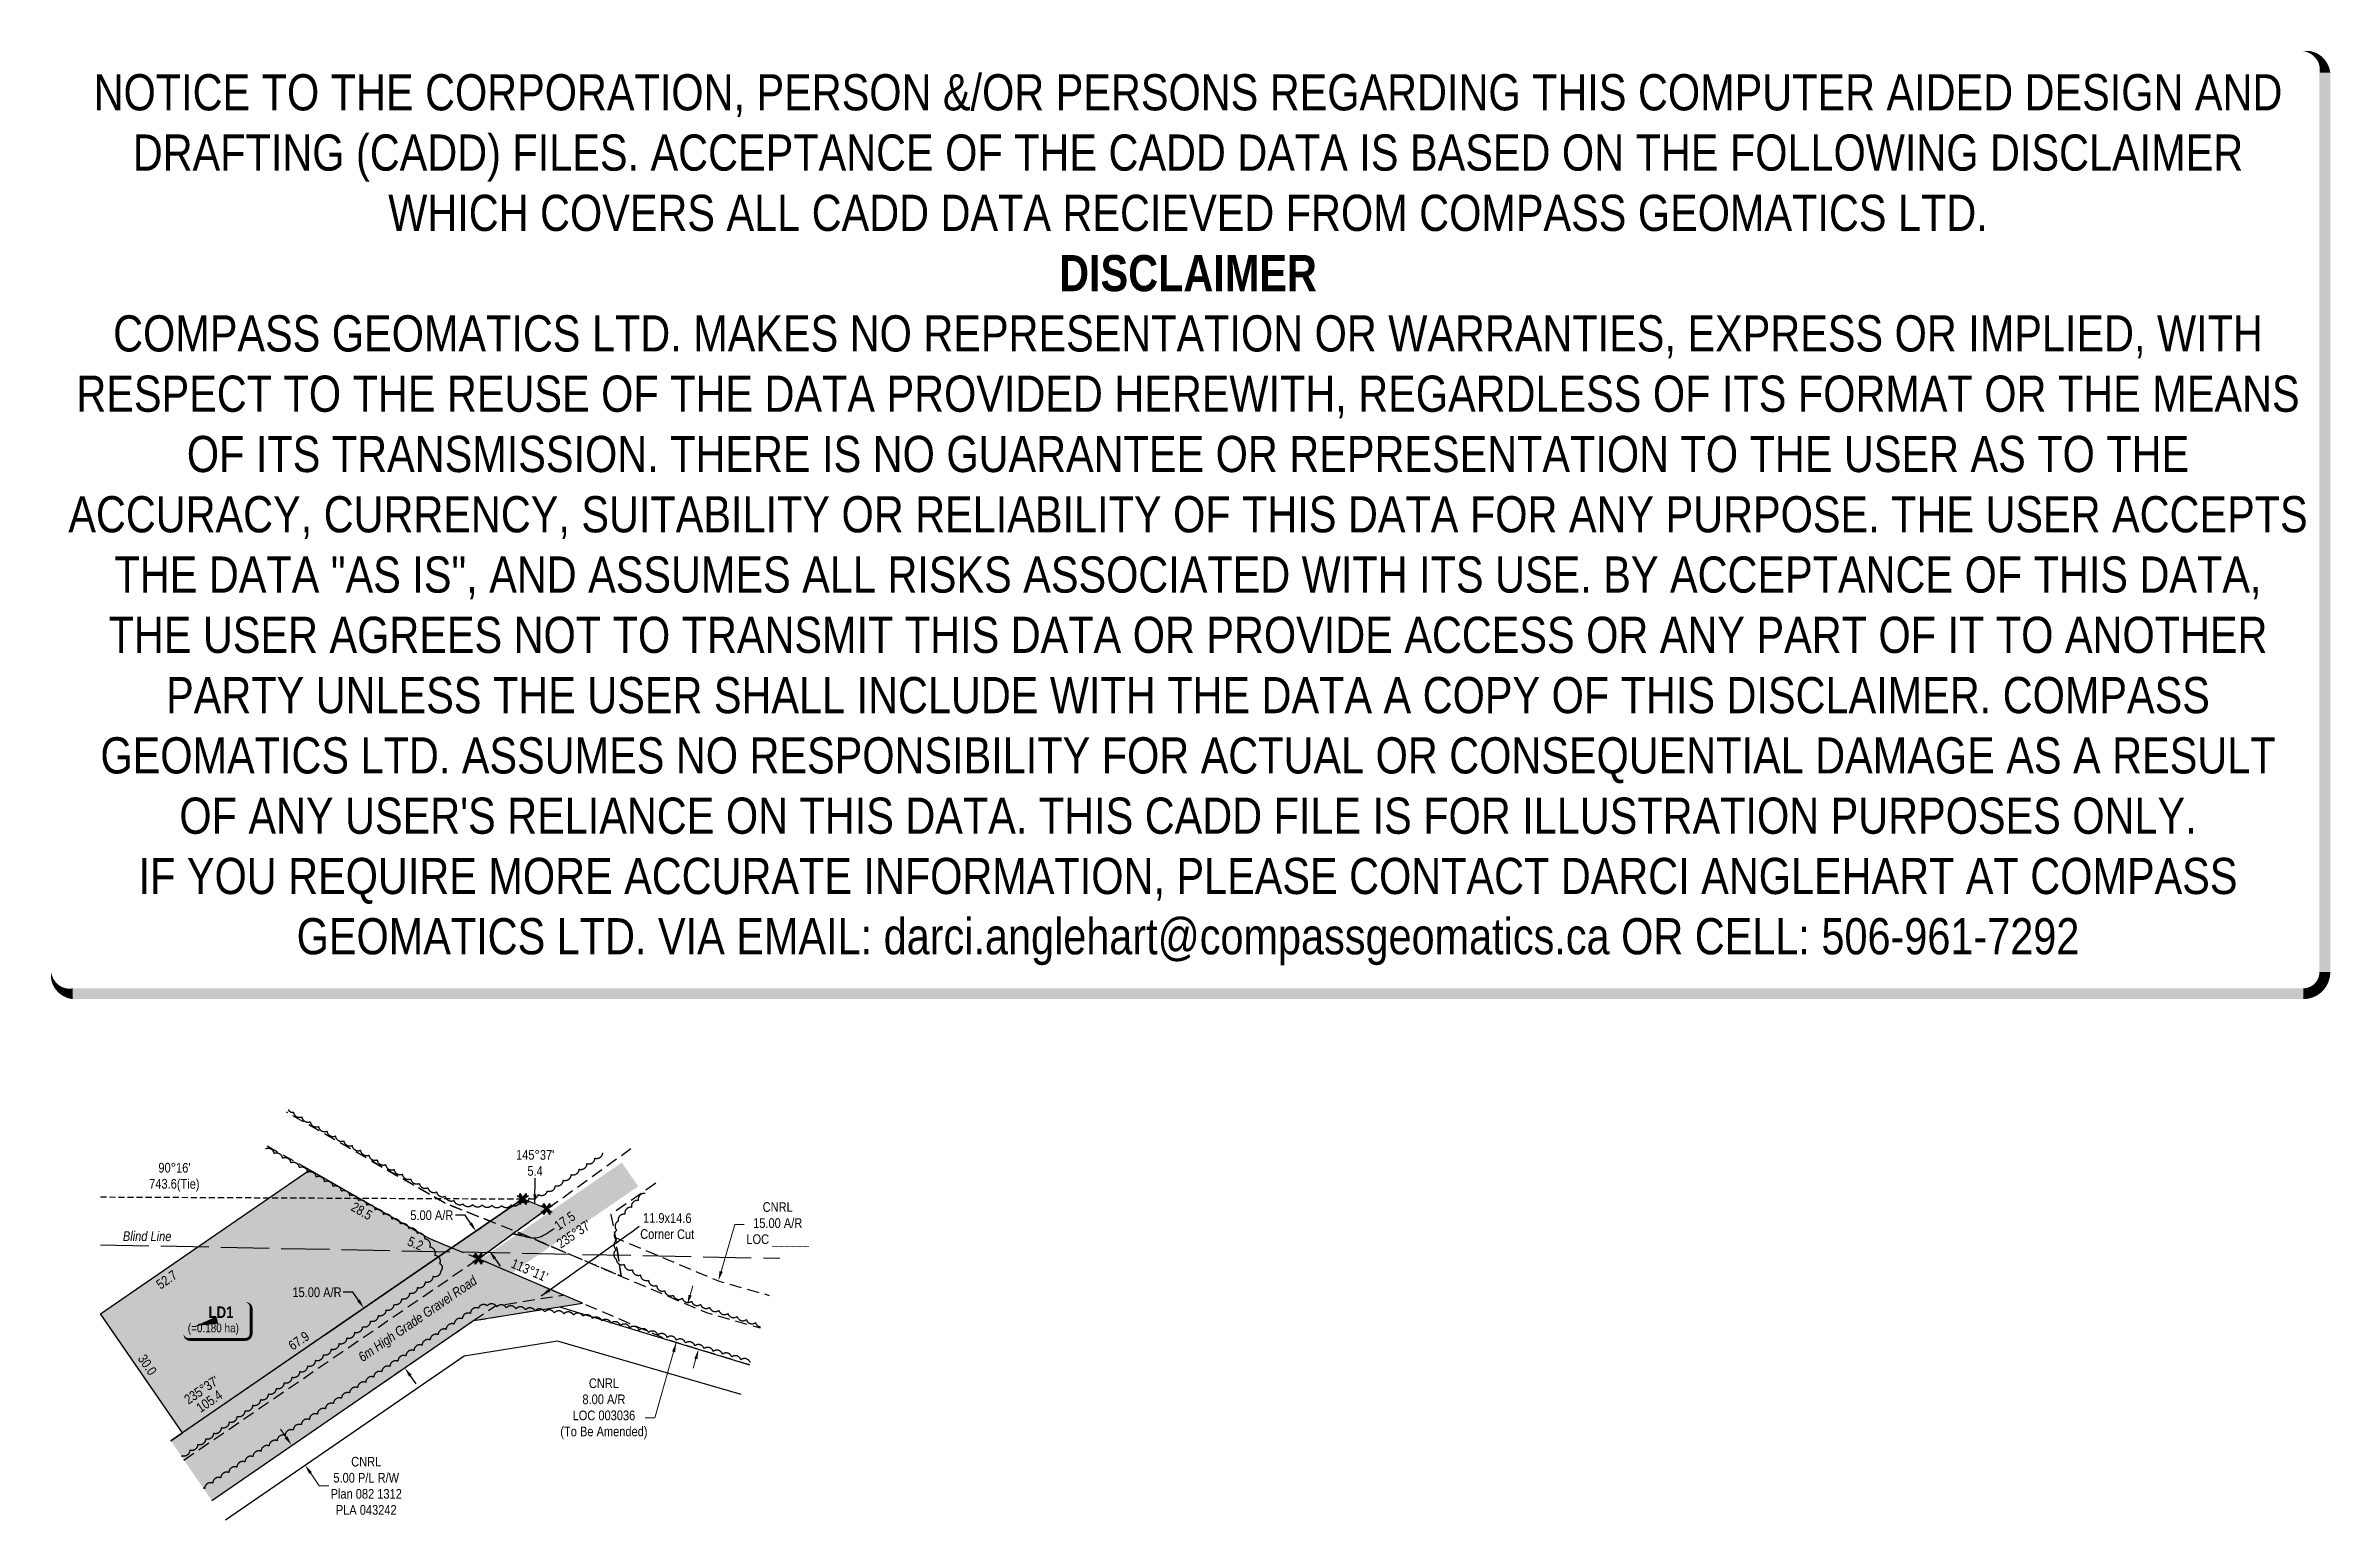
# Model space of a CAD drawing. Extents: x 410066 to 414393, y 6050610 to 6052437.
# Drawn here: x 412024 to 414393, y 6050610 to 6052139 of the extents above; entities that cross this region are included whole.
import ezdxf
from ezdxf.enums import TextEntityAlignment as Align

# ---------------------------------------------------------------- set-up
doc = ezdxf.new("R2010")
doc.units = 0
doc.header["$LTSCALE"] = 5
doc.header["$PDSIZE"] = 0.5
for name, pattern in [('0', [1, 1, 0]), ('foc-ACCESSROAD', [3.75, 2.5, -1.25]), ('foc-TIELINE', [1.875, 1.25, -0.625]), ('foc-UNSURVEYED', [12.5, 10, -2.5])]:
    doc.linetypes.add(name, pattern=pattern)
doc.layers.get('Defpoints').update_dxf_attribs({"color": 9})
for name, color, linetype in [('AS-ROADS', 254, 'Continuous'), ('C-AR', 13, 'foc-ACCESSROAD'), ('C-RW', 13, 'Continuous'), ('L-BD', 7, 'Continuous'), ('L-MON', 1, 'Continuous'), ('L-TIE', 7, 'foc-TIELINE'), ('L-TITLEDB-T', 4, 'Continuous'), ('L-USEC', 7, 'foc-UNSURVEYED'), ('P-PROPOSED', 10, 'Continuous'), ('P-PROPOSED-H', 21, 'Continuous'), ('P-TEMP-BLOCKS', 250, 'Continuous'), ('P-TEMP-H', 41, 'Continuous'), ('P-TEMP_LOG DECK', 46, 'Continuous'), ('T-BUSH', 110, '0')]:
    doc.layers.add(name, color=color, linetype=linetype)
for name, color, linetype, lineweight in [('C-AR-T', 13, 'Continuous', 9), ('C-RW-T', 13, 'Continuous', 9), ('T-TEXT', 48, 'Continuous', 18)]:
    doc.layers.add(name, color=color, linetype=linetype, lineweight=lineweight)
doc.layers.add('DISCLAIMER', color=7, linetype='Continuous', plot=False)
doc.styles.add('80', font='ARIALN.TTF', dxfattribs={"height": 10})
doc.styles.add('80CG', font='ARIALN.TTF', dxfattribs={"height": 10})
doc.styles.add('80L', font='ARIALN.TTF', dxfattribs={"height": 10})
doc.styles.add('BOLD', font='ARIALNB.TTF')
doc.dimstyles.new('Compass 5 000', dxfattribs={"dimscale": 5, "dimtxt": 9, "dimasz": 2, "dimexe": 0.2, "dimexo": 0.0625, "dimgap": 0.5, "dimtad": 0, "dimtih": 1, "dimtoh": 1, "dimzin": 0, "dimdsep": 46, "dimtxsty": '80CG', "dimcen": 0.1, "dimse1": 1, "dimse2": 1, "dimclrd": 256, "dimclrt": 256, "dimaunit": 1, "dimadec": 4, "dimazin": 0, "dimtfac": 0.06, "dimtofl": 0, "dimtmove": 0, "dimatfit": 1, "dimfxl": 0.2, "dimtolj": 1, "dimtzin": 0, "dimlwd": -1, "dimarcsym": 0})

msp = doc.modelspace()

# ---------------------------------------------------------------- texts
at = {"layer": 'C-AR-T', "attachment_point": 5, "style": '80CG'}
for s, insert, char_height in [('\\A1;CNRL\\P15.00 A/R\\PLOC ______', (412783.1091025665, 6050916.49019778), 10), ('\\A1;CNRL\\P8.00 A/R\\PLOC 003036\\P(To Be Amended)', (412602.9210450357, 6050725.34471273), 9.99999999999993)]:
    msp.add_mtext(s, dxfattribs=dict(at, insert=insert, char_height=char_height))
at = {"layer": 'C-RW-T', "insert": (412356.4446235211, 6050645.438218518), "char_height": 10, "attachment_point": 5, "style": '80CG'}
msp.add_mtext('\\A1;CNRL\\P5.00 P/L R/W\\PPlan 082 1312\\PPLA 043242', dxfattribs=at)
at = {"layer": 'L-BD', "style": '80L'}
for s, height, rotation, p in [("113°11'", 9.9956, 336.8033999999922, (412525.950001562, 6050869.088346143)), ("235°37'", 9.995595999999914, 34.37970000001113, (412185.6524152865, 6050744.897890718)), ('105.4', 9.995595999999914, 34.37970000001113, (412193.6954913335, 6050733.142355453))]:
    msp.add_text(s, height=height, rotation=rotation, dxfattribs=at).set_placement(p, align=Align.MIDDLE)
at = {"layer": 'L-BD', "attachment_point": 2, "style": '80L'}
for s, insert, char_height, width, rotation in [("90°16'\\P743.6(Tie) ", (412157.5897124498, 6050980.304144365), 9.99559599999991, 58.65507264027791, 359.72843986145296), ("145°37'\\P5.4", (412531.6371409204, 6050993.667904162), 9.99559599999991, 39.15505411006786, 359.72843986145296), ('{\\fArial Narrow|b0|i1|c0|p34;Blind Line}', (412129.3060115118, 6050909.309653775), 9.99559599999991, 58.65507264027791, 359.72843986145296), ("17.5\\P235°37' ", (412559.4914210287, 6050924.434206438), 9.995595999999914, 39.35425824142266, 34.37970000001112)]:
    msp.add_mtext(s, dxfattribs=dict(at, insert=insert, char_height=char_height, width=width, rotation=rotation))
at = {"layer": 'L-TITLEDB-T', "insert": (412668.6492419216, 6050928.169415082), "char_height": 9.99559599999991, "width": 62.39174658482888, "attachment_point": 2, "rotation": 359.72843986145296, "style": '80L'}
msp.add_mtext('11.9x14.6\\PCorner Cut', dxfattribs=at)
at = {"layer": 'P-TEMP_LOG DECK', "style": '80L'}
for s, rotation, p in [('28.5', 330.1834752063222, (412351.8481458565, 6050930.478549307)), ('5.2', 337.5119302106247, (412407.5494380338, 6050896.79046749)), ('52.7', 34.49656124480094, (412149.4783577592, 6050859.270912787)), ('67.9', 34.49656124480094, (412286.4625672319, 6050795.881465414)), ('30.0', 304.4965612504556, (412129.5439984882, 6050771.025674114))]:
    msp.add_text(s, height=9.995595999999914, rotation=rotation, dxfattribs=at).set_placement(p, align=Align.MIDDLE)
at = {"layer": 'T-TEXT', "insert": (412406.7672079709, 6050822.871337067), "char_height": 9.99559599999991, "width": 145.7724720172974, "attachment_point": 2, "rotation": 34.45524112526495, "style": '80L'}
msp.add_mtext('{\\fArial Narrow|b0|i1|c0|p34;6m High Grade Gravel Road}', dxfattribs=at)

# ---------------------------------------------------------------- blocks, each defined once
blk = doc.blocks.new('TEMP')
h = blk.add_hatch(color=255)
h.dxf.hatch_style = 1
h.paths.add_polyline_path([(-5.274161e-10, 0.2514284397220763), (-0.6656854269836912, 1.152061669657268), (-0.6656854269836914, 0.6656854303339061), (-1.152061663105632, 0.6656854303339061), (-0.2514284404497629, 5.273253e-10), (-1.152061661774314, -0.665685419564579), (-0.6656854224511335, -0.6656854195645793), (-0.6656854224511335, -1.152061655686338), (-5.273251e-10, -0.2514284436956587), (0.6656854183820542, -1.152061663420681), (0.6656854183820542, -0.6656854208922597), (1.152061656810019, -0.6656854053035205), (0.2514284429676993, 5.273253e-10), (1.152061671303363, 0.6656854258011663), (0.6656854287749412, 0.6656854258011663), (0.6656854131859291, 1.15206166422904)])
h.paths.add_polyline_path([(0.5656854229146121, 0.8485281473411305), (0.5656854319800914, 0.5656854258011663), (0.8485281444547581, 0.5656854258011663), (0.0831890339399251, 0), (0.8485281399220186, -0.5656854150320215), (0.5656854183820542, -0.5656854240973189), (0.5656854183820542, -0.8485281365719859), (0, -0.08318903609469999), (-0.5656854224511337, -0.8485281320390644), (-0.5656854224511337, -0.5656854195645792), (-0.8485281349258001, -0.5656854195645794), (-0.0831890328488955, 0), (-0.8485281394583584, 0.5656854303339058), (-0.5656854269836913, 0.5656854303339061), (-0.5656854269836913, 0.8485281428085727), (0, 0.0831890306941206)], flags=16)
h = blk.add_hatch(color=1)
h.dxf.hatch_style = 1
h.paths.add_polyline_path([(0, 0.0831890306941205), (-0.5656854269836911, 0.8485281428085727), (-0.5656854269836912, 0.5656854303339061), (-0.8485281394583578, 0.5656854303339061), (-0.0831890328488953, -1e-16), (-0.8485281349258001, -0.5656854195645793), (-0.5656854224511337, -0.5656854195645793), (-0.5656854224511337, -0.848528132039064), (0, -0.08318903609469999), (0.5656854183820542, -0.8485281365719856), (0.5656854183820542, -0.5656854240973191), (0.8485281399220184, -0.5656854150320213), (0.0831890339399251, -1e-16), (0.8485281444547581, 0.5656854258011663), (0.5656854319800914, 0.5656854258011663), (0.5656854229146121, 0.8485281473411308)])
at = {"color": 1}
for p, q in [((-0.0831890328488953, 0), (0.0831890339399252, 0)), ((0, 0.0831890306941205), (0, -0.08318903609469999))]:
    blk.add_line(p, q, dxfattribs=at)
at = {"color": 255, "flags": 128}
blk.add_lwpolyline([(-0.251428440449763, 5.27325e-10), (-1.152061663105632, 0.6656854303339061), (-0.6656854269836914, 0.6656854303339061), (-0.6656854269836914, 1.152061669657268), (-5.274159999999999e-10, 0.2514284397220763), (0.6656854131859291, 1.15206166422904), (0.6656854287749412, 0.6656854258011663), (1.152061671303363, 0.6656854258011663), (0.2514284429676991, 5.27325e-10), (1.152061656810019, -0.6656854053035204), (0.6656854183820542, -0.6656854208922596), (0.6656854183820542, -1.152061663420681), (-5.27325e-10, -0.2514284436956586), (-0.6656854224511335, -1.152061655686338), (-0.6656854224511335, -0.6656854195645793), (-1.152061661774314, -0.6656854195645793)], close=True, dxfattribs=at)
at = {"color": 1, "flags": 128}
blk.add_lwpolyline([(-0.0831890328488953, 0), (-0.8485281394583578, 0.5656854303339061), (-0.5656854269836913, 0.5656854303339061), (-0.5656854269836913, 0.8485281428085727), (0, 0.0831890306941205), (0.5656854229146121, 0.8485281473411305), (0.5656854319800914, 0.5656854258011663), (0.8485281444547581, 0.5656854258011663), (0.0831890339399252, 0), (0.8485281399220184, -0.5656854150320214), (0.5656854183820542, -0.5656854240973189), (0.5656854183820542, -0.8485281365719856), (0, -0.08318903609469999), (-0.5656854224511335, -0.848528132039064), (-0.5656854224511335, -0.5656854195645792), (-0.8485281349258001, -0.5656854195645792)], close=True, dxfattribs=at)
blk = doc.blocks.new('*D452')
at = {"layer": 'Defpoints', "color": 0, "transparency": 16777216}
for p in [(412470.2766233021, 6050909.559626821), (412480.6571825333, 6050916.693070259), (412494.3837232166, 6050896.718261479)]:
    blk.add_point(p, dxfattribs=at)
at = {"layer": 'L-TITLEDB-T', "transparency": 16777216}
for p, q in [((412458.949487824, 6050926.04283045), (412448.9494878245, 6050926.04283045)), ((412464.6130555631, 6050917.801228636), (412458.949487824, 6050926.04283045)), ((412489.6667317245, 6050881.343216227), (412495.3302994636, 6050873.101614414))]:
    blk.add_line(p, q, dxfattribs=at)
for points in [[(412465.9866558653, 6050918.745156593), (412463.2394552608, 6050916.85730068), (412470.2766233021, 6050909.559626821)], [(412491.0403320268, 6050882.287144184), (412488.2931314223, 6050880.399288272), (412484.0031639854, 6050889.584818042)]]:
    blk.add_solid(points, dxfattribs=at)
at = {"layer": 'L-TITLEDB-T', "transparency": 16777216, "insert": (412424.4679052876, 6050926.04283045), "char_height": 10, "attachment_point": 5, "style": '80CG'}
blk.add_mtext('\\A1;5.00 A/R', dxfattribs=at)
blk = doc.blocks.new('*D453')
at = {"layer": 'Defpoints', "color": 0, "transparency": 16777216}
for p in [(412353.2653818694, 6050829.15036816), (412354.0093632811, 6050829.661626678), (412395.723450135, 6050767.365551842)]:
    blk.add_point(p, dxfattribs=at)
at = {"layer": 'L-TITLEDB-T', "transparency": 16777216}
for p, q in [((412342.6822278001, 6050846.14483031), (412332.6822278006, 6050846.144830309)), ((412348.345795542, 6050837.903228492), (412342.6822278001, 6050846.14483031)), ((412402.1309992853, 6050759.635208545), (412407.7945670243, 6050751.393606732))]:
    blk.add_line(p, q, dxfattribs=at)
for points in [[(412349.7193958443, 6050838.847156448), (412346.9721952397, 6050836.959300535), (412354.0093632811, 6050829.661626678)], [(412403.5045995875, 6050760.579136502), (412400.757398983, 6050758.691280589), (412396.4674315467, 6050767.876810361)]]:
    blk.add_solid(points, dxfattribs=at)
at = {"layer": 'L-TITLEDB-T', "transparency": 16777216, "insert": (412305.4005088378, 6050846.144830311), "char_height": 10, "attachment_point": 5, "style": '80CG'}
blk.add_mtext('\\A1;15.00 A/R', dxfattribs=at)
blk = doc.blocks.new('*U454')
at = {"true_color": 0xff8aff}
h = blk.add_hatch(color=211, dxfattribs=at)
edge = h.paths.add_edge_path()
edge.add_line((-28.99999999999999, -20), (28.99999999999999, -20))
edge.add_arc((28.99999999999999, -14), 6, 270, 360)
edge.add_line((34.99999999999999, -14), (34.99999999999999, 12.5))
edge.add_arc((28.99999999999999, 12.5), 6, 0, 90)
edge.add_line((28.99999999999999, 18.5), (-28.99999999999999, 18.5))
edge.add_arc((-28.99999999999999, 12.5), 6, 90, 180)
edge.add_line((-34.99999999999999, 12.5), (-34.99999999999999, -14))
edge.add_arc((-28.99999999999999, -14), 6, 180, 270)
at = {"color": 250, "flags": 128}
blk.add_lwpolyline([(-28.99999999999999, -20, 3, 3, 0), (28.99999999999999, -20, 3, 3, 0.414213562373095), (34.99999999999999, -14, 3, 3, 0), (34.99999999999999, 12.5, 3, 0, 0.414213562373095), (28.99999999999999, 18.5, 0, 0, 0), (-28.99999999999999, 18.5, 0, 0, 0.414213562373095), (-34.99999999999999, 12.5, 0, 0, 0), (-34.99999999999999, -14, 0, 3, 0.414213562373095)], format="xyseb", close=True, dxfattribs=at)
at = {"flags": 128}
blk.add_lwpolyline([(-23.24958875687355, -6.165358123252444, 0, 7.5, 0), (-3.398394867633905e-15, 0, 0, 0, 0)], format="xyseb", dxfattribs=at)
at = {"color": 250}
for tag, p, height, style in [('TEMP_AREA_W1_001', (-9.212824010914055, 2.244292974654144), 12, 'BOLD'), ('ENTER_TEXT_001', (-30.65586630286495, -12.62358668049049), 9, '80')]:
    blk.add_attdef(tag, p, '', height=height, dxfattribs=dict(at, style=style))
blk = doc.blocks.new('Disclaimer_Legal')
at = {"layer": 'DISCLAIMER', "color": 254, "flags": 128}
blk.add_lwpolyline([(-3612.859355113964, -1104.601793492536, 37.5, 37.5, 0), (4096.10254652852, -1104.601793492536, 37.5, 37.5, 0.414213562373095), (4171.10254652852, -1029.601793492536, 37.5, 37.5, 0), (4171.10254652852, 2078.694150954953, 37.5, 0, 0.414213562373095), (4096.10254652852, 2153.694150954953, 0, 0, 0), (-3612.859355113964, 2153.694150954953, 0, 0, 0.414213562373095), (-3687.859355113964, 2078.694150954953, 0, 0, 0), (-3687.859355113964, -1029.601793492536, 0, 37.5, 0.414213562373095)], format="xyseb", close=True, dxfattribs=at)
at = {"layer": 'DISCLAIMER', "color": 254, "insert": (241.6215957072782, 533.9211787312088), "char_height": 125, "width": 7717.567617301413, "attachment_point": 5, "style": '80'}
blk.add_mtext('NOTICE TO THE CORPORATION, PERSON &/OR PERSONS REGARDING THIS COMPUTER AIDED DESIGN AND DRAFTING (CADD) FILES. ACCEPTANCE OF THE CADD DATA IS BASED ON THE FOLLOWING DISCLAIMER WHICH COVERS ALL CADD DATA RECIEVED FROM COMPASS GEOMATICS LTD.\\P{\\fArial Narrow|b1|i0|c0|p34;DISCLAIMER}\\PCOMPASS GEOMATICS LTD. MAKES NO REPRESENTATION OR WARRANTIES, EXPRESS OR IMPLIED, WITH RESPECT TO THE REUSE OF THE DATA PROVIDED HEREWITH, REGARDLESS OF ITS FORMAT OR THE MEANS OF ITS TRANSMISSION. THERE IS NO GUARANTEE OR REPRESENTATION TO THE USER AS TO THE ACCURACY, CURRENCY, SUITABILITY OR RELIABILITY OF THIS DATA FOR ANY PURPOSE. THE USER ACCEPTS THE DATA "AS IS", AND ASSUMES ALL RISKS ASSOCIATED WITH ITS USE. BY ACCEPTANCE OF THIS DATA, THE USER AGREES NOT TO TRANSMIT THIS DATA OR PROVIDE ACCESS OR ANY PART OF IT TO ANOTHER PARTY UNLESS THE USER SHALL INCLUDE WITH THE DATA A COPY OF THIS DISCLAIMER. COMPASS GEOMATICS LTD. ASSUMES NO RESPONSIBILITY FOR ACTUAL OR CONSEQUENTIAL DAMAGE AS A RESULT OF ANY USER\'S RELIANCE ON THIS DATA. THIS CADD FILE IS FOR ILLUSTRATION PURPOSES ONLY.\\PIF YOU REQUIRE MORE ACCURATE INFORMATION, PLEASE CONTACT DARCI ANGLEHART AT COMPASS GEOMATICS LTD. VIA EMAIL: darci.anglehart@compassgeomatics.ca OR CELL: 506-961-7292', dxfattribs=at)

# ---------------------------------------------------------------- dimensions: what is measured, and where the dimension line sits
at = {"layer": 'L-TITLEDB-T'}
dim = msp.add_aligned_dim(p1=(412494.3837232162, 6050896.718261479), p2=(412480.6571825325, 6050916.69307026), distance=12.595317591285124, text='5.00 A/R', dimstyle='Compass 5 000', dxfattribs=at)
dim.commit()
dim.dimension.update_dxf_attribs({"geometry": '*D452', "text_midpoint": (412424.4679052876, 6050926.04283045)})
dim = msp.add_linear_dim(base=(412354.0093632811, 6050829.661626678), p1=(412395.7234501346, 6050767.365551844), p2=(412353.2653818688, 6050829.150368161), angle=124.49656124998211, text='15.00 A/R', dimstyle='Compass 5 000', dxfattribs=at)
dim.commit()
dim.dimension.update_dxf_attribs({"geometry": '*D453', "text_midpoint": (412305.4005088378, 6050846.144830311), "dimtype": 161})

# ---------------------------------------------------------------- hatches: boundary and pattern name
at = {"layer": 'P-PROPOSED-H'}
h = msp.add_hatch(color=256, dxfattribs=at)
h.dxf.hatch_style = 1
h.paths.add_polyline_path([(412153.8145156568, 6050692.089209789), (412196.2725839296, 6050630.304393457), (412467.6545809042, 6050816.796092243), (412580.7468896835, 6050834.721588514), (412472.7919944983, 6050880.983549706), (412543.6275150893, 6050932.604080808), (412518.8823358144, 6050942.961112518)])
at = {"layer": 'P-TEMP-H'}
h = msp.add_hatch(color=256, dxfattribs=at)
h.dxf.hatch_style = 1
h.paths.add_polyline_path([(412445.2714160915, 6050892.376233573), (412165.7888435564, 6050700.31787924), (412080.8727070194, 6050823.887511883), (412297.9059950351, 6050973.03118032), (412421.3994638324, 6050902.258496992)])

# ---------------------------------------------------------------- linework, layer by layer
at = {"layer": 'AS-ROADS', "const_width": 29.9867879999997, "flags": 128}
msp.add_lwpolyline([(412629.9330336948, 6050968.369868123), (412177.3509436598, 6050657.83909102)], dxfattribs=at)
at = {"layer": 'C-AR'}
for p, q in [((412445.2714160915, 6050892.376233585), (412472.7920144005, 6050880.983564238)), ((412355.7213574233, 6050739.876409942), (412467.6545809042, 6050816.796092269)), ((412467.6545809042, 6050816.796092269), (412556.8471358836, 6050831.150068699))]:
    msp.add_line(p, q, dxfattribs=at)
at = {"layer": 'C-AR', "flags": 128}
for points in [[(412253.6464749929, 6050998.070601596), (412297.9059950351, 6050973.031180344), (412421.3994638417, 6050902.258497001), (412445.2714160915, 6050892.376233585), (412485.2727093312, 6050919.864826106), (412439.0777635782, 6050938.202517378), (412273.6271197647, 6051032.958295189)], [(412362.2754885518, 6050982.188198788), (412439.0777635782, 6050938.202517378), (412511.6777530985, 6050909.321077211), (412709.2347380673, 6050825.129046032), (412764.8389427706, 6050809.340560429)], [(412656.820839385, 6050959.165958541), (412610.1824057581, 6050926.840838736), (412614.8062055048, 6050902.812432368), (412620.7916133425, 6050862.820481323), (412511.6777530985, 6050909.321077211), (412630.9177903358, 6050995.255735888)], [(412753.9190014585, 6050770.88249248), (412669.410923837, 6050796.726348943), (412472.7919946564, 6050880.983549664), (412511.6777530985, 6050909.321077211), (412620.7916133425, 6050862.820481323), (412614.8062055048, 6050902.812432368), (412722.5243129209, 6050857.727309717), (412774.3959617756, 6050842.998661308)], [(412467.6545809037, 6050816.796092269), (412489.656269308, 6050831.944017711), (412560.6240521004, 6050843.344837442)]]:
    msp.add_lwpolyline(points, dxfattribs=at)
at = {"layer": 'C-AR'}
msp.add_lwpolyline([(412167.4471041198, 6050672.251119917), (412472.791994658, 6050880.983549664), (412511.6777530995, 6050909.321077211)], dxfattribs=at)
at = {"layer": 'C-AR-T'}
for p, q in [((412724.4360695332, 6050867.807968613), (412738.5047369455, 6050916.49019778)), ((412738.5047369455, 6050916.49019778), (412748.5047369455, 6050916.49019778)), ((412692.2541825445, 6050843.149359603), (412694.9856478148, 6050852.769084)), ((412677.9479541435, 6050794.115595142), (412655.7141834166, 6050715.930349903)), ((412698.2342698576, 6050777.141100243), (412695.4579786216, 6050767.53421693)), ((412655.7141834166, 6050715.930349903), (412645.7141834164, 6050715.930349902))]:
    msp.add_line(p, q, dxfattribs=at)
for points in [[(412722.8349223144, 6050868.270683818), (412726.0372167521, 6050867.345253406), (412721.6597782974, 6050858.2010853)], [(412690.650895144, 6050843.604603814), (412693.8574699441, 6050842.694115392), (412689.5227172743, 6050833.529635206)], [(412673.6132014727, 6050784.951114957), (412676.8197762728, 6050784.040626534), (412677.9479541435, 6050794.115595142)], [(412696.6331226388, 6050777.603815448), (412699.8354170765, 6050776.678385036), (412701.0105610937, 6050786.747983554)]]:
    msp.add_solid(points, dxfattribs=at)
at = {"layer": 'C-RW', "color": 1, "flags": 128}
msp.add_lwpolyline([(412313.2632891548, 6050801.661226263), (412518.8823323603, 6050942.961110164)], dxfattribs=at)
at = {"layer": 'C-RW', "flags": 128}
for points in [[(412355.7213574232, 6050739.876409942), (412467.6545809042, 6050816.796092269), (412556.8471358836, 6050831.150068699), (412753.9190014585, 6050770.88249248)], [(412745.1811980203, 6050740.109521375), (412554.6490727139, 6050795.361601627), (412457.9366164723, 6050779.797429044), (412210.4252676773, 6050609.709462947)]]:
    msp.add_lwpolyline(points, dxfattribs=at)
at = {"layer": 'C-RW-T'}
for p, q in [((412273.2900131079, 6050695.972221725), (412267.6571301972, 6050704.234826041)), ((412298.6356084035, 6050658.793990177), (412307.7406671769, 6050645.438218519)), ((412307.7406671769, 6050645.438218519), (412317.7406671774, 6050645.438218519))]:
    msp.add_line(p, q, dxfattribs=at)
for points in [[(412274.6671138275, 6050696.911035543), (412271.9129123883, 6050695.033407906), (412278.9228960187, 6050687.709617406)], [(412300.0127091231, 6050659.732803996), (412297.2585076839, 6050657.855176359), (412293.0027254932, 6050667.056594495)]]:
    msp.add_solid(points, dxfattribs=at)
at = {"layer": 'L-TIE'}
msp.add_line((412080.8727070194, 6050945.03712426), (412518.8823323603, 6050942.961110164), dxfattribs=at)
at = {"layer": 'L-USEC'}
msp.add_line((412080.8727070194, 6050895.443907348), (412785.3137748606, 6050881.449234024), dxfattribs=at)
at = {"layer": 'P-PROPOSED', "flags": 128}
msp.add_lwpolyline([(412196.2725839168, 6050630.304393482), (412467.6545809042, 6050816.796092269), (412580.7468896835, 6050834.72158854), (412472.7919944983, 6050880.983549731), (412543.6275150893, 6050932.604080834), (412518.8823358144, 6050942.961112544), (412153.8145156477, 6050692.089209807)], dxfattribs=at)
at = {"layer": 'P-TEMP-H', "flags": 128}
msp.add_lwpolyline([(412153.8145156483, 6050692.089209806), (412165.7888435564, 6050700.317879275)], dxfattribs=at)
at = {"layer": 'P-TEMP_LOG DECK'}
msp.add_lwpolyline([(412165.7888435564, 6050700.317879275), (412080.8727070194, 6050823.887511918), (412297.9059950351, 6050973.031180344), (412421.3994638324, 6050902.258497004), (412445.2714160915, 6050892.376233585)], close=True, dxfattribs=at)
at = {"layer": 'T-BUSH', "flags": 128}
for points in [[(412601.4245838774, 6050990.809324093, -0.52056705), (412593.2290524585, 6050985.086974567, -0.52056705), (412585.0335210388, 6050979.36462504, -0.52056705), (412576.8379896191, 6050973.642275512, -0.52056705), (412568.6424581995, 6050967.919925985, -0.52056705), (412560.4469267798, 6050962.197576459, -0.52056705), (412552.2513953593, 6050956.475226931, -0.52056705), (412543.9677379755, 6050950.918972028, -0.52056705), (412534.634476241, 6050947.340949567, -0.52056705), (412525.3012145056, 6050943.762927105, -0.52056705), (412515.9679527702, 6050940.184904642, -0.52056705), (412506.6346910342, 6050936.60688218, -0.52056705), (412496.7930005634, 6050936.099579109, -0.52056705), (412486.8045834615, 6050936.478450008, -0.52056705), (412476.8161663596, 6050936.857320907, -0.52056705), (412466.8277492577, 6050937.236191805, -0.52056705), (412456.8393321558, 6050937.615062704, -0.52056705), (412447.6697466857, 6050941.242014391, -0.52056705), (412438.6954416495, 6050945.643590074, -0.52056705), (412429.7211366142, 6050950.045165757, -0.52056705), (412420.7468315788, 6050954.446741439, -0.52056705), (412411.7725265435, 6050958.848317123, -0.52056705), (412402.9519507069, 6050963.540329304, -0.52056705), (412394.2658810579, 6050968.48646046, -0.52056705), (412385.5798114104, 6050973.432591618, -0.52056705), (412376.8937417615, 6050978.378722775, -0.52056705), (412368.2076721139, 6050983.324853932, -0.52056705), (412359.5216024649, 6050988.270985089, -0.52056705), (412350.8355328173, 6050993.217116248, -0.52056705), (412342.1494631683, 6050998.163247405, -0.52056705), (412333.4633935209, 6051003.109378562, -0.52056705), (412324.7773238719, 6051008.055509719, -0.52056705), (412316.0912542243, 6051013.001640877, -0.52056705), (412307.4051845753, 6051017.947772034, -0.52056705), (412298.7191149278, 6051022.893903179, -0.52056705), (412290.0330452788, 6051027.840034348, -0.52056705), (412281.3469756313, 6051032.786165494, -0.52056705), (412276.1257080272, 6051035.759325441, -0.52056705)], [(412251.9261320182, 6050995.057369513, -0.5205670500096006), (412260.6594344119, 6050990.195122229, -0.52056705), (412269.3927368071, 6050985.332874946, -0.52056705), (412278.1260392015, 6050980.470627662, -0.52056705), (412286.8593415953, 6050975.608380379, -0.52056705), (412295.5926439897, 6050970.746133095, -0.52056705), (412304.3259463849, 6050965.883885811, -0.52056705), (412313.0592487793, 6050961.021638528, -0.52056705), (412321.792551173, 6050956.159391244, -0.52056705), (412330.5258535674, 6050951.29714396, -0.52056705), (412339.2591559626, 6050946.434896677, -0.52056705), (412347.992458357, 6050941.572649393, -0.52056705), (412356.7257607507, 6050936.71040211, -0.52056705), (412365.4590631459, 6050931.848154825, -0.52056705), (412374.1923655403, 6050926.985907543, -0.52056705), (412382.9256679341, 6050922.123660258, -0.52056705), (412391.6589703285, 6050917.261412975, -0.52056705), (412400.3922727237, 6050912.399165691, -0.52056705), (412409.1255751181, 6050907.536918408, -0.52056705), (412417.0282837544, 6050901.815391321, -0.52056705), (412422.1841444085, 6050893.252148928, -0.52056705), (412427.3400050627, 6050884.688906536, -0.52056705), (412432.4958657168, 6050876.125664143, -0.52056705), (412433.7788431772, 6050868.364540131, -0.52056705), (412425.6459162199, 6050862.553557557, -0.52056705), (412417.512989264, 6050856.742574982, -0.52056705), (412409.3800623068, 6050850.931592408, -0.52056705), (412401.2471353509, 6050845.120609834, -0.52056705), (412393.1142083937, 6050839.309627259, -0.52056705), (412384.9812814379, 6050833.498644684, -0.52056705), (412376.8483544806, 6050827.687662099, -0.52056705), (412368.7154275248, 6050821.876679536, -0.52056705), (412360.5825005675, 6050816.065696961, -0.52056705), (412352.4495736117, 6050810.254714387, -0.52056705), (412344.3166466544, 6050804.443731814, -0.52056705), (412336.1837196986, 6050798.632749239, -0.52056705), (412328.0507927421, 6050792.821766664, -0.52056705), (412319.9178657848, 6050787.01078409, -0.52056705), (412311.784938829, 6050781.199801516, -0.52056705), (412303.6520118717, 6050775.388818941, -0.52056705), (412295.5190849159, 6050769.577836367, -0.52056705), (412287.3861579586, 6050763.766853793, -0.52056705), (412279.2532310028, 6050757.955871218, -0.52056705), (412271.1203040455, 6050752.144888644, -0.52056705), (412262.9873770897, 6050746.333906069, -0.52056705), (412254.8544501324, 6050740.522923495, -0.52056705), (412246.7215231766, 6050734.711940909, -0.52056705), (412238.5885962193, 6050728.900958346, -0.52056705), (412230.4556692635, 6050723.089975772, -0.52056705), (412222.3227423062, 6050717.278993198, -0.52056705), (412214.1898153504, 6050711.468010624, -0.52056705), (412206.0568883939, 6050705.657028049, -0.52056705), (412197.9239614366, 6050699.846045475, -0.52056705), (412189.7910344808, 6050694.035062901, -0.52056705), (412181.6581075235, 6050688.224080326, -0.52056705), (412173.5251805677, 6050682.413097751, -0.52056705), (412165.3922536104, 6050676.602115178, -0.0496296438949413), (412165.2840799128, 6050675.398744358, -0.0496296438949413)], [(412645.5637208073, 6050948.590220623, 0.5205670498704802), (412638.5982291351, 6050941.421263578, 0.52056705), (412631.632737462, 6050934.252306534, 0.52056705), (412624.6672457883, 6050927.083349477, 0.52056705), (412617.701754116, 6050919.914392443, 0.52056705), (412616.247999799, 6050910.436997968, 0.52056705), (412616.0256316644, 6050900.443871742, 0.52056705), (412615.8032635315, 6050890.450745515, 0.52056705), (412615.6663684291, 6050880.502736848, 0.52056705), (412624.0427318617, 6050875.048513255, 0.52056705), (412632.4190952958, 6050869.594289662, 0.52056705), (412640.7954587291, 6050864.140066059, 0.52056705), (412649.1718221616, 6050858.685842479, 0.52056705), (412657.5481855957, 6050853.231618887, 0.52056705), (412665.9245490282, 6050847.777395294, 0.52056705), (412674.6966019922, 6050843.143610371, 0.52056705), (412684.1798000592, 6050839.984342451, 0.52056705), (412693.6629981262, 6050836.825074534, 0.52056705), (412703.1461961941, 6050833.665806615, 0.52056705), (412712.6293942611, 6050830.506538697, 0.52056705), (412722.1125923274, 6050827.347270777, 0.52056705), (412731.5957903943, 6050824.188002859, 0.52056705), (412741.0789884613, 6050821.028734941, 0.52056705), (412750.5621865291, 6050817.869467021, 0.52056705), (412760.0453845962, 6050814.710199103, 0.2977472377073817), (412765.1387120587, 6050810.396293907, 0.2977472377073817)], [(412754.5412925409, 6050773.272704061, 0.5205670500127124), (412744.9767689086, 6050776.176478668, 0.52056705), (412735.4122452748, 6050779.080253297, 0.52056705), (412725.8477216418, 6050781.984027916, 0.52056705), (412716.2831980095, 6050784.887802534, 0.52056705), (412706.7186743757, 6050787.791577152, 0.52056705), (412697.1541507426, 6050790.69535177, 0.52056705), (412687.5896271103, 6050793.599126388, 0.52056705), (412678.0251034765, 6050796.502901006, 0.52056705), (412668.4605798435, 6050799.406675624, 0.52056705), (412658.8276748754, 6050802.062792631, 0.52056705), (412649.1282600953, 6050804.478030144, 0.52056705), (412639.4288453167, 6050806.89326768, 0.52056705), (412629.7294305366, 6050809.308505204, 0.52056705), (412620.030015758, 6050811.723742728, 0.52056705), (412610.3306009787, 6050814.138980253, 0.52056705), (412600.6311861987, 6050816.554217777, 0.52056705), (412590.9317714201, 6050818.969455301, 0.52056705), (412581.23235664, 6050821.384692813, 0.52056705), (412571.3340871308, 6050822.673408266, 0.52056705), (412561.3939536443, 6050823.724962196, 0.52056705), (412551.4538201592, 6050824.776516115, 0.52056705), (412541.5136866726, 6050825.828070034, 0.52056705), (412531.5735531868, 6050826.879623952, 0.52056705), (412521.6334197017, 6050827.931177871, 0.52056705), (412511.6932862151, 6050828.98273179, 0.52056705), (412501.7531527301, 6050830.034285709, 0.52056705), (412491.8130192435, 6050831.085839627, 0.52056705), (412481.8728857583, 6050832.137393534, 0.52056705), (412472.7717765464, 6050829.737913392, 0.52056705), (412464.4239325024, 6050824.240139371, 0.52056705), (412456.0760884598, 6050818.74236535, 0.52056705), (412447.7282444158, 6050813.244591328, 0.52056705), (412439.3804003732, 6050807.746817308, 0.52056705), (412431.0325563292, 6050802.249043287, 0.52056705), (412422.6847122865, 6050796.751269265, 0.52056705), (412414.3368682425, 6050791.253495244, 0.52056705), (412405.9890241999, 6050785.755721223, 0.52056705), (412397.6411801559, 6050780.257947202, 0.52056705), (412389.2933361133, 6050774.760173168, 0.52056705), (412380.94549207, 6050769.262399158, 0.52056705), (412372.5976480259, 6050763.764625138, 0.52056705), (412364.2498039833, 6050758.266851116, 0.52056705), (412355.9019599393, 6050752.769077095, 0.52056705), (412347.5541158967, 6050747.271303074, 0.52056705), (412339.2062718527, 6050741.773529053, 0.52056705), (412330.8584278101, 6050736.275755032, 0.52056705), (412322.510583766, 6050730.77798101, 0.52056705), (412314.1627397234, 6050725.280206989, 0.52056705), (412305.8148956794, 6050719.782432968, 0.52056705), (412297.4670516368, 6050714.284658947, 0.52056705), (412289.1192075927, 6050708.786884914, 0.52056705), (412280.7713635502, 6050703.289110904, 0.52056705), (412272.4235195069, 6050697.791336883, 0.52056705), (412264.0756754628, 6050692.293562861, 0.52056705), (412255.7278314202, 6050686.79578884, 0.52056705), (412247.3799873762, 6050681.29801482, 0.52056705), (412239.0321433336, 6050675.800240798, 0.52056705), (412230.6842992895, 6050670.302466777, 0.52056705), (412222.336455247, 6050664.804692755, 0.52056705), (412213.9886112029, 6050659.306918735, 0.52056705), (412205.6407671603, 6050653.809144713, 0.52056705), (412197.2929231162, 6050648.311370692, 0.52056705), (412188.9450790737, 6050642.813596671, 0.06515705836847606), (412187.4098762701, 6050643.201371286, 0.06515705836847606)]]:
    msp.add_lwpolyline(points, format="xyb", dxfattribs=at)

# ---------------------------------------------------------------- block references
at = {"layer": 'L-BD', "xscale": 0.3, "yscale": 0.3, "zscale": 0.3}
msp.add_blockref('Disclaimer_Legal', (413136.0688271355, 6051487.152224582), dxfattribs=at)
at = {"layer": 'L-MON', "xscale": 4.997799999999965, "yscale": 4.997799999999965, "zscale": 4.997799999999965}
for p in [(412518.8823323603, 6050942.961110164), (412543.6275151509, 6050932.604080883), (412472.7920144005, 6050880.983564238)]:
    msp.add_blockref('TEMP', p, dxfattribs=at)
at = {"layer": 'P-TEMP-BLOCKS', "xscale": 0.99956, "yscale": 0.99956, "zscale": 0.99956}
msp.add_blockref('*U454', (412202.0664592611, 6050817.29961642), dxfattribs=at).add_auto_attribs({'TEMP_AREA_W1_001': 'LD1', 'ENTER_TEXT_001': '(=0.180 ha)'})

msp.set_redraw_order([(e.dxf.handle, doc.entitydb.next_handle()) for e in msp.query("TEXT MTEXT ATTDEF DIMENSION ARC_DIMENSION")])  # texts and dimensions are drawn at this point

# ---------------------------------------------------------------- leaders
at = {"layer": 'L-BD', "path_type": 1}
for points in [[(412531.2549254519, 6050937.782596678), (412531.6304216126, 6050964.621287295)], [(412508.2097547938, 6050906.793815271), (412535.7544395161, 6050903.361543485), (412551.1958513186, 6050912.199305284)]]:
    msp.add_leader(points, dimstyle='Compass 5 000', override={"dimgap": 0.5, "dimtad": 0}, dxfattribs=at)
at = {"layer": 'L-TITLEDB-T', "path_type": 1}
msp.add_leader([(412537.9023314095, 6050842.36873309), (412639.5407087482, 6050914.575589051)], dimstyle='Compass 5 000', override={"dimgap": 0.5, "dimtad": 0}, dxfattribs=at)

doc.saveas('drawing.dxf')
